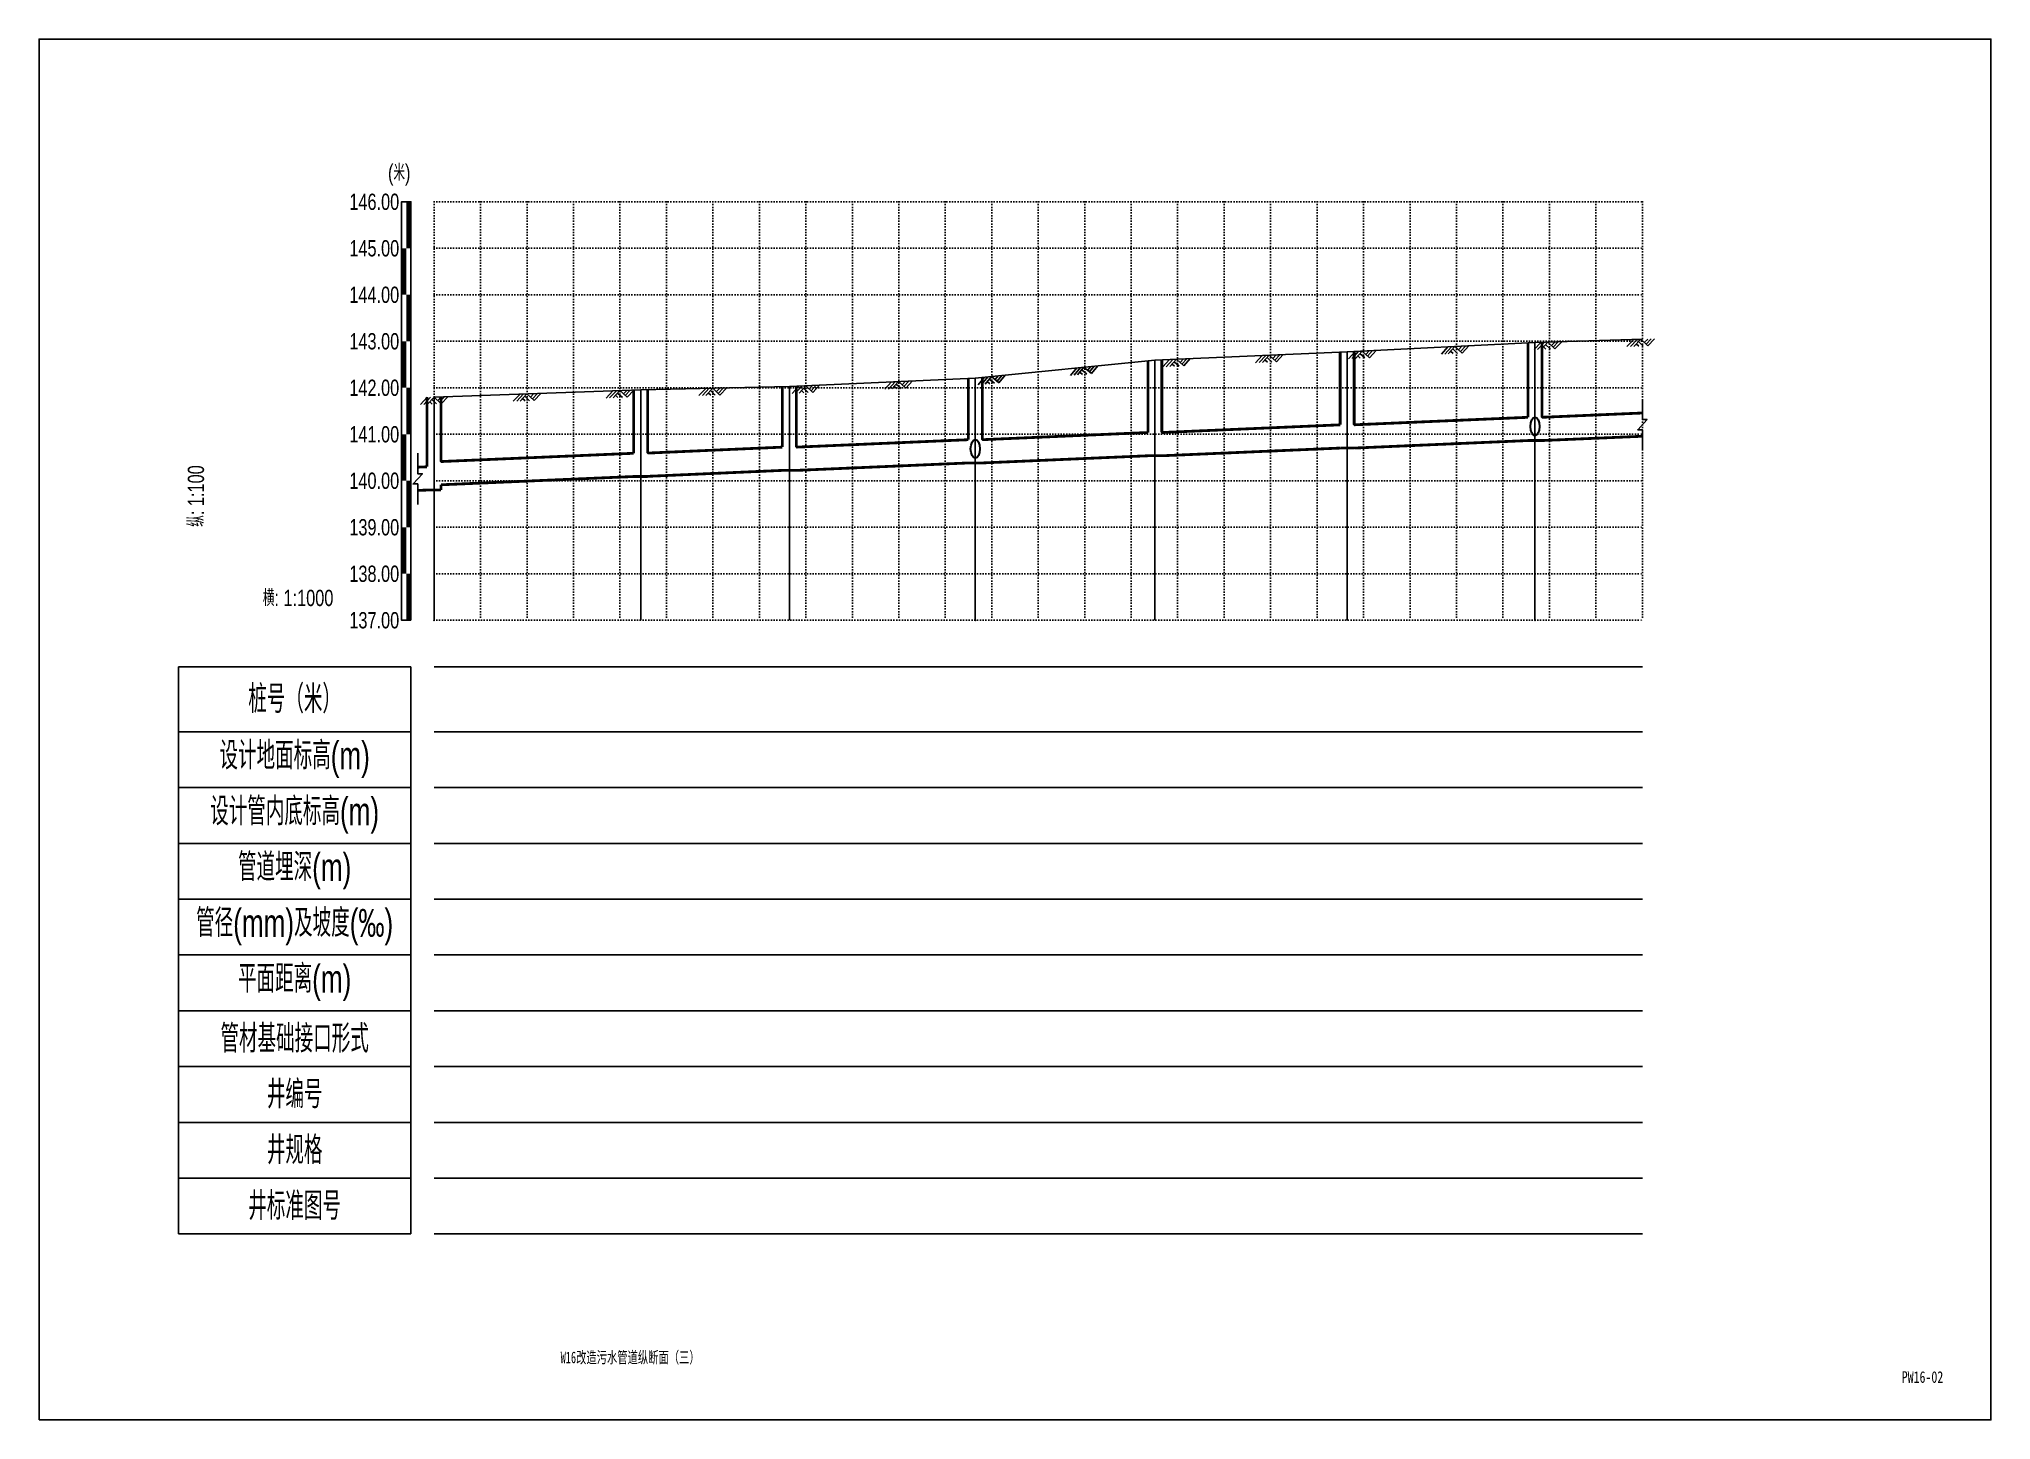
# Model space of a CAD drawing. Extents: x 529262 to 576451, y 2694391 to 2717535.
# Drawn here: x 571451.3 to 571871.3, y 2709446.5 to 2709743.5 of the extents above; entities that cross this region are included whole.
import ezdxf
from ezdxf.enums import TextEntityAlignment as Align

# ---------------------------------------------------------------- set-up
doc = ezdxf.new("R2010")
doc.units = 0
doc.linetypes.add('DOT', pattern=[6.35, 0, -6.35])
for name, color, linetype in [('GPSCOMMON', 7, 'Continuous'), ('P-说明', 7, 'Continuous'), ('图框线', 7, 'Continuous'), ('纵断_分栏线', 5, 'Continuous'), ('纵断_地面线', 3, 'Continuous'), ('纵断_标注', 2, 'Continuous'), ('纵断_标注_支管', 2, 'Continuous'), ('纵断_表头', 2, 'Continuous'), ('纵断_设计线', 1, 'Continuous'), ('纵断_高程网格', 8, 'DOT')]:
    doc.layers.add(name, color=color, linetype=linetype)
doc.layers.add('纵断污水井', color=7, linetype='Continuous', lineweight=60)
doc.layers.add('纵断污水管', color=224, linetype='Continuous', lineweight=60)
doc.styles.add('JieTuHzTxt', font='smsim.shx', dxfattribs={"width": 0.7, "bigfont": 'smfs.shx'})
doc.styles.add('SEMDI', font='smsim.shx', dxfattribs={"width": 0.75, "bigfont": 'smfs.shx'})
doc.styles.add('宋体', font='', dxfattribs={"width": 0.75})
doc.styles.get('宋体').set_extended_font_data('SimSun')

msp = doc.modelspace()

# ---------------------------------------------------------------- texts
at = {"layer": 'P-说明', "style": '宋体'}
for s, width, p in [('W16改造污水管道纵断面（三）', 0.65, (571578.466, 2709459.979)), ('PW16-02', 0.75, (571856.54, 2709455.749))]:
    msp.add_text(s, height=2.5, dxfattribs=dict(at, width=width)).set_placement(p, align=Align.MIDDLE_CENTER)
at = {"layer": '纵断_标注', "style": 'SEMDI', "width": 0.75}
msp.add_text('纵: 1:100', height=3.5, rotation=90, dxfattribs=at).set_placement((571483.269, 2709651.851), align=Align.TOP_RIGHT)
msp.add_text('横: 1:1000', height=3.5, dxfattribs=at).set_placement((571514.603, 2709620.518), align=Align.BOTTOM_RIGHT)
at = {"layer": '纵断_表头', "style": 'SEMDI', "width": 0.75}
msp.add_text('(米)', height=3.5, dxfattribs=at).set_placement((571528.769, 2709712.018), align=Align.BOTTOM_CENTER)
for s, p in [('146.00', (571528.769, 2709708.518)), ('145.00', (571528.769, 2709698.518)), ('144.00', (571528.769, 2709688.518)), ('143.00', (571528.769, 2709678.518)), ('142.00', (571528.769, 2709668.518)), ('141.00', (571528.769, 2709658.518)), ('140.00', (571528.769, 2709648.518)), ('139.00', (571528.769, 2709638.518)), ('138.00', (571528.769, 2709628.518)), ('137.00', (571528.769, 2709618.518))]:
    msp.add_text(s, height=3.5, dxfattribs=at).set_placement(p, align=Align.MIDDLE_RIGHT)

# ---------------------------------------------------------------- blocks, each defined once
blk = doc.blocks.new('A3WK')
at = {"layer": '图框线'}
blk.add_lwpolyline([(0, 0), (420, 0), (420, 297), (0, 297), (0, 0)], dxfattribs=at)
blk = doc.blocks.new('市政排水（YZ）_zdbt')
at = {"color": 0, "linetype": 'ByBlock', "lineweight": -2}
for p, q in [((-50, 0), (0, 0)), ((-50, -122), (-50, 0)), ((0, -122), (0, 0)), ((-50, -14), (0, -14)), ((-50, -26), (0, -26)), ((-50, -38), (0, -38)), ((-50, -50), (0, -50)), ((-50, -62), (0, -62)), ((-50, -74), (0, -74)), ((-50, -86), (0, -86)), ((-50, -98), (0, -98)), ((-50, -110), (0, -110)), ((-50, -122), (0, -122))]:
    blk.add_line(p, q, dxfattribs=at)
at = {"color": 0, "linetype": 'ByBlock', "lineweight": -2, "char_height": 6, "attachment_point": 5, "style": 'JieTuHzTxt'}
for s, insert in [('桩号（米）', (-25, -7)), ('设计地面标高(m)', (-25, -20)), ('设计管内底标高(m)', (-25, -32)), ('管道埋深(m)', (-25, -44)), ('管径(mm)及坡度(‰)', (-25, -56)), ('平面距离(m)', (-25, -68)), ('管材基础接口形式', (-25, -80)), ('井编号', (-25, -92)), ('井规格', (-25, -104)), ('井标准图号', (-25, -116))]:
    blk.add_mtext(s, dxfattribs=dict(at, insert=insert))
blk = doc.blocks.new('VSDesignLineBlock')
at = {"color": 0, "linetype": 'Continuous'}
for p, q in [((-1.5, 0), (-3, -1.5)), ((-0.75, 0), (-2.25, -1.5)), ((0, 0), (-1.5, -1.5)), ((0, 0), (1.5, -1.5)), ((1.5, 0), (0.75, -0.75)), ((2.25, 0), (1.12, -1.12)), ((3, 0), (1.5, -1.5)), ((-0.98, -0.98), (-0.46, -1.5)), ((-0.5, -0.5), (0.5, -1.5))]:
    blk.add_line(p, q, dxfattribs=at)

# ---------------------------------------------------------------- linework, layer by layer
for p in [(571692.875, 2709658.893), (571734.238, 2709660.548), (571774.658, 2709662.165), (571582.224, 2709654.468), (571614.224, 2709655.747), (571654.224, 2709657.347), (571537.769, 2709652.649)]:
    msp.add_point(p)
at = {"layer": 'GPSCOMMON'}
msp.add_point((571536.269, 2709618.518), dxfattribs=at)
at = {"layer": '纵断_分栏线'}
for p, q in [((571536.269, 2709608.518), (571796.269, 2709608.518)), ((571536.269, 2709594.518), (571796.269, 2709594.518)), ((571536.269, 2709582.518), (571796.269, 2709582.518)), ((571536.269, 2709570.518), (571796.269, 2709570.518)), ((571536.269, 2709558.518), (571796.269, 2709558.518)), ((571536.269, 2709546.518), (571796.269, 2709546.518)), ((571536.269, 2709534.518), (571796.269, 2709534.518)), ((571536.269, 2709522.518), (571796.269, 2709522.518)), ((571536.269, 2709510.518), (571796.269, 2709510.518)), ((571536.269, 2709498.518), (571796.269, 2709498.518)), ((571536.269, 2709486.518), (571796.269, 2709486.518))]:
    msp.add_line(p, q, dxfattribs=at)
at = {"layer": '纵断_地面线'}
msp.add_lwpolyline([(571536.269, 2709666.523), (571580.724, 2709668.064), (571612.724, 2709668.786), (571652.724, 2709670.591), (571691.375, 2709674.445), (571732.738, 2709676.249), (571773.158, 2709678.222), (571796.269, 2709678.968)], dxfattribs=at)
at = {"layer": '纵断_标注'}
for p, q in [((571732.738, 2709676.249), (571732.738, 2709618.518)), ((571773.158, 2709678.222), (571773.158, 2709618.518)), ((571691.375, 2709674.445), (571691.375, 2709618.518)), ((571580.724, 2709668.064), (571580.724, 2709618.518)), ((571612.724, 2709668.786), (571612.724, 2709618.518)), ((571652.724, 2709670.591), (571652.724, 2709618.518)), ((571536.269, 2709666.523), (571536.269, 2709618.518))]:
    msp.add_line(p, q, dxfattribs=at)
for points in [[(571796.269, 2709666.089), (571796.269, 2709661.689), (571797.269, 2709661.689), (571795.269, 2709659.489), (571796.269, 2709659.489), (571796.269, 2709655.089)], [(571532.769, 2709654.44), (571532.769, 2709650.039), (571533.769, 2709650.039), (571531.769, 2709647.839), (571532.769, 2709647.839), (571532.769, 2709643.438)]]:
    msp.add_lwpolyline(points, dxfattribs=at)
for points in [[(571481.269, 2709618.518, 0, 0, 0), (571481.269, 2709643.851, 1, 0, 0), (571481.269, 2709651.851, 0, 0, 0)], [(571481.269, 2709618.518, 0, 0, 0), (571506.603, 2709618.518, 1, 0, 0), (571514.603, 2709618.518, 0, 0, 0)]]:
    msp.add_lwpolyline(points, format="xyseb", dxfattribs=at)
for p in [(571537.769, 2709647.083), (571582.224, 2709649.448)]:
    msp.add_point(p, dxfattribs=at)
at = {"layer": '纵断_标注_支管'}
for p in [(571652.724, 2709618.518), (571773.158, 2709618.518)]:
    msp.add_point(p, dxfattribs=at)
at = {"layer": '纵断_表头', "const_width": 1}
for points in [[(571530.769, 2709698.518), (571530.769, 2709708.518)], [(571529.769, 2709688.518), (571529.769, 2709698.518)], [(571530.769, 2709678.518), (571530.769, 2709688.518)], [(571529.769, 2709668.518), (571529.769, 2709678.518)], [(571530.769, 2709658.518), (571530.769, 2709668.518)], [(571529.769, 2709648.518), (571529.769, 2709658.518)], [(571530.769, 2709638.518), (571530.769, 2709648.518)], [(571529.769, 2709628.518), (571529.769, 2709638.518)], [(571530.769, 2709618.518), (571530.769, 2709628.518)]]:
    msp.add_lwpolyline(points, dxfattribs=at)
at = {"layer": '纵断_表头'}
msp.add_lwpolyline([(571531.269, 2709618.518), (571529.269, 2709618.518), (571529.269, 2709708.518), (571531.269, 2709708.518), (571531.269, 2709618.518)], dxfattribs=at)
at = {"layer": '纵断_设计线'}
msp.add_lwpolyline([(571536.269, 2709666.523), (571580.724, 2709668.064), (571612.724, 2709668.786), (571652.724, 2709670.591), (571691.375, 2709674.445), (571732.738, 2709676.249), (571773.158, 2709678.222), (571796.269, 2709678.968)], dxfattribs=at)
at = {"layer": '纵断_高程网格', "ltscale": 0.0787}
for p, q in [((571536.269, 2709708.518), (571796.269, 2709708.518)), ((571536.269, 2709708.518), (571536.269, 2709618.518)), ((571546.269, 2709708.518), (571546.269, 2709618.518)), ((571556.269, 2709708.518), (571556.269, 2709618.518)), ((571566.269, 2709708.518), (571566.269, 2709618.518)), ((571576.269, 2709708.518), (571576.269, 2709618.518)), ((571586.269, 2709708.518), (571586.269, 2709618.518)), ((571596.269, 2709708.518), (571596.269, 2709618.518)), ((571606.269, 2709708.518), (571606.269, 2709618.518)), ((571616.269, 2709708.518), (571616.269, 2709618.518)), ((571626.269, 2709708.518), (571626.269, 2709618.518)), ((571636.269, 2709708.518), (571636.269, 2709618.518)), ((571646.269, 2709708.518), (571646.269, 2709618.518)), ((571656.269, 2709708.518), (571656.269, 2709618.518)), ((571666.269, 2709708.518), (571666.269, 2709618.518)), ((571676.269, 2709708.518), (571676.269, 2709618.518)), ((571686.269, 2709708.518), (571686.269, 2709618.518)), ((571696.269, 2709708.518), (571696.269, 2709618.518)), ((571706.269, 2709708.518), (571706.269, 2709618.518)), ((571716.269, 2709708.518), (571716.269, 2709618.518)), ((571726.269, 2709708.518), (571726.269, 2709618.518)), ((571736.269, 2709708.518), (571736.269, 2709618.518)), ((571746.269, 2709708.518), (571746.269, 2709618.518)), ((571756.269, 2709708.518), (571756.269, 2709618.518)), ((571766.269, 2709708.518), (571766.269, 2709618.518)), ((571776.269, 2709708.518), (571776.269, 2709618.518)), ((571786.269, 2709708.518), (571786.269, 2709618.518)), ((571796.269, 2709708.518), (571796.269, 2709618.518)), ((571536.269, 2709698.518), (571796.269, 2709698.518)), ((571536.269, 2709688.518), (571796.269, 2709688.518)), ((571536.269, 2709678.518), (571796.269, 2709678.518)), ((571536.269, 2709668.518), (571796.269, 2709668.518)), ((571536.269, 2709658.518), (571796.269, 2709658.518)), ((571536.269, 2709648.518), (571796.269, 2709648.518)), ((571536.269, 2709638.518), (571796.269, 2709638.518)), ((571536.269, 2709628.518), (571796.269, 2709628.518)), ((571536.269, 2709618.518), (571796.269, 2709618.518))]:
    msp.add_line(p, q, dxfattribs=at)
at = {"layer": '纵断污水井', "const_width": 0.6}
for points in [[(571731.238, 2709676.249), (571731.238, 2709660.548)], [(571734.238, 2709676.249), (571734.238, 2709660.548)], [(571771.658, 2709678.222), (571771.658, 2709662.165)], [(571774.658, 2709678.222), (571774.658, 2709662.168)], [(571651.224, 2709670.591), (571651.224, 2709657.347)], [(571654.224, 2709670.591), (571654.224, 2709657.348)], [(571689.875, 2709674.445), (571689.875, 2709658.893)], [(571692.875, 2709674.445), (571692.875, 2709658.898)], [(571534.769, 2709666.523), (571534.769, 2709651.52)], [(571537.769, 2709666.523), (571537.769, 2709652.648)], [(571579.224, 2709668.064), (571579.224, 2709654.428)], [(571582.224, 2709668.064), (571582.224, 2709654.468)], [(571611.224, 2709668.786), (571611.224, 2709655.748)], [(571614.224, 2709668.786), (571614.224, 2709655.748)], [(571689.875, 2709653.898), (571692.875, 2709653.898)], [(571731.238, 2709655.548), (571734.238, 2709655.548)], [(571771.658, 2709657.168), (571774.658, 2709657.168)], [(571582.224, 2709649.428), (571582.224, 2709649.468)], [(571611.224, 2709650.748), (571614.224, 2709650.748)], [(571651.224, 2709652.348), (571654.224, 2709652.348)], [(571534.769, 2709646.518), (571537.769, 2709646.518)], [(571537.769, 2709646.518), (571537.769, 2709647.648)], [(571579.224, 2709649.428), (571582.224, 2709649.428)]]:
    msp.add_lwpolyline(points, dxfattribs=at)
at = {"layer": '纵断污水管', "const_width": 0.6}
for points in [[(571734.238, 2709660.548), (571771.658, 2709662.165)], [(571774.658, 2709662.165), (571796.269, 2709663.089)], [(571654.224, 2709657.347), (571689.875, 2709658.893)], [(571692.875, 2709658.893), (571731.238, 2709660.548)], [(571774.658, 2709657.165), (571796.269, 2709658.089)], [(571537.769, 2709652.649), (571579.224, 2709654.428)], [(571582.224, 2709654.468), (571611.224, 2709655.748)], [(571614.224, 2709655.747), (571651.224, 2709657.347)], [(571654.224, 2709652.347), (571689.875, 2709653.893)], [(571692.875, 2709653.893), (571731.238, 2709655.548)], [(571734.238, 2709655.548), (571771.658, 2709657.165)], [(571534.769, 2709651.52), (571532.769, 2709651.44)], [(571582.224, 2709649.468), (571611.224, 2709650.748)], [(571614.224, 2709650.747), (571651.224, 2709652.347)], [(571534.769, 2709646.518), (571532.769, 2709646.438)], [(571537.769, 2709647.649), (571579.224, 2709649.428)]]:
    msp.add_lwpolyline(points, dxfattribs=at)
at = {"layer": '纵断污水管', "lineweight": 30}
for centre in [(571773.158, 2709660.205), (571652.724, 2709655.387)]:
    msp.add_ellipse(centre, major_axis=(0, 2), ratio=0.5, dxfattribs=at)

# ---------------------------------------------------------------- block references
at = {"layer": '纵断_标注'}
for p, rotation in [((571715.979, 2709675.518), 2.497018420440581), ((571735.959, 2709676.406), 2.794483408815388), ((571755.935, 2709677.381), 2.794483408815388), ((571775.913, 2709678.311), 1.84910914142455), ((571795.903, 2709678.956), 1.84910914142455), ((571656.177, 2709670.935), 5.695263946149367), ((571676.078, 2709672.92), 5.695263946149367), ((571695.998, 2709674.647), 2.497018420440581), ((571536.269, 2709666.523), 1.985442442740601), ((571556.257, 2709667.216), 1.985442442740601), ((571576.245, 2709667.909), 1.985442442740601), ((571596.239, 2709668.414), 1.293320049007155), ((571616.231, 2709668.945), 2.582617933644928), ((571636.211, 2709669.846), 2.582617933644928)]:
    msp.add_blockref('VSDesignLineBlock', p, dxfattribs=dict(at, rotation=rotation))
at = {"layer": '纵断_表头'}
for name, p in [('A3WK', (571451.268, 2709446.518)), ('A3WK', (571451.269, 2709446.519)), ('市政排水（YZ）_zdbt', (571531.269, 2709608.518))]:
    msp.add_blockref(name, p, dxfattribs=at)

msp.set_redraw_order([(e.dxf.handle, doc.entitydb.next_handle()) for e in msp.query("TEXT MTEXT ATTDEF DIMENSION ARC_DIMENSION")])  # texts and dimensions are drawn at this point

doc.saveas('drawing.dxf')
